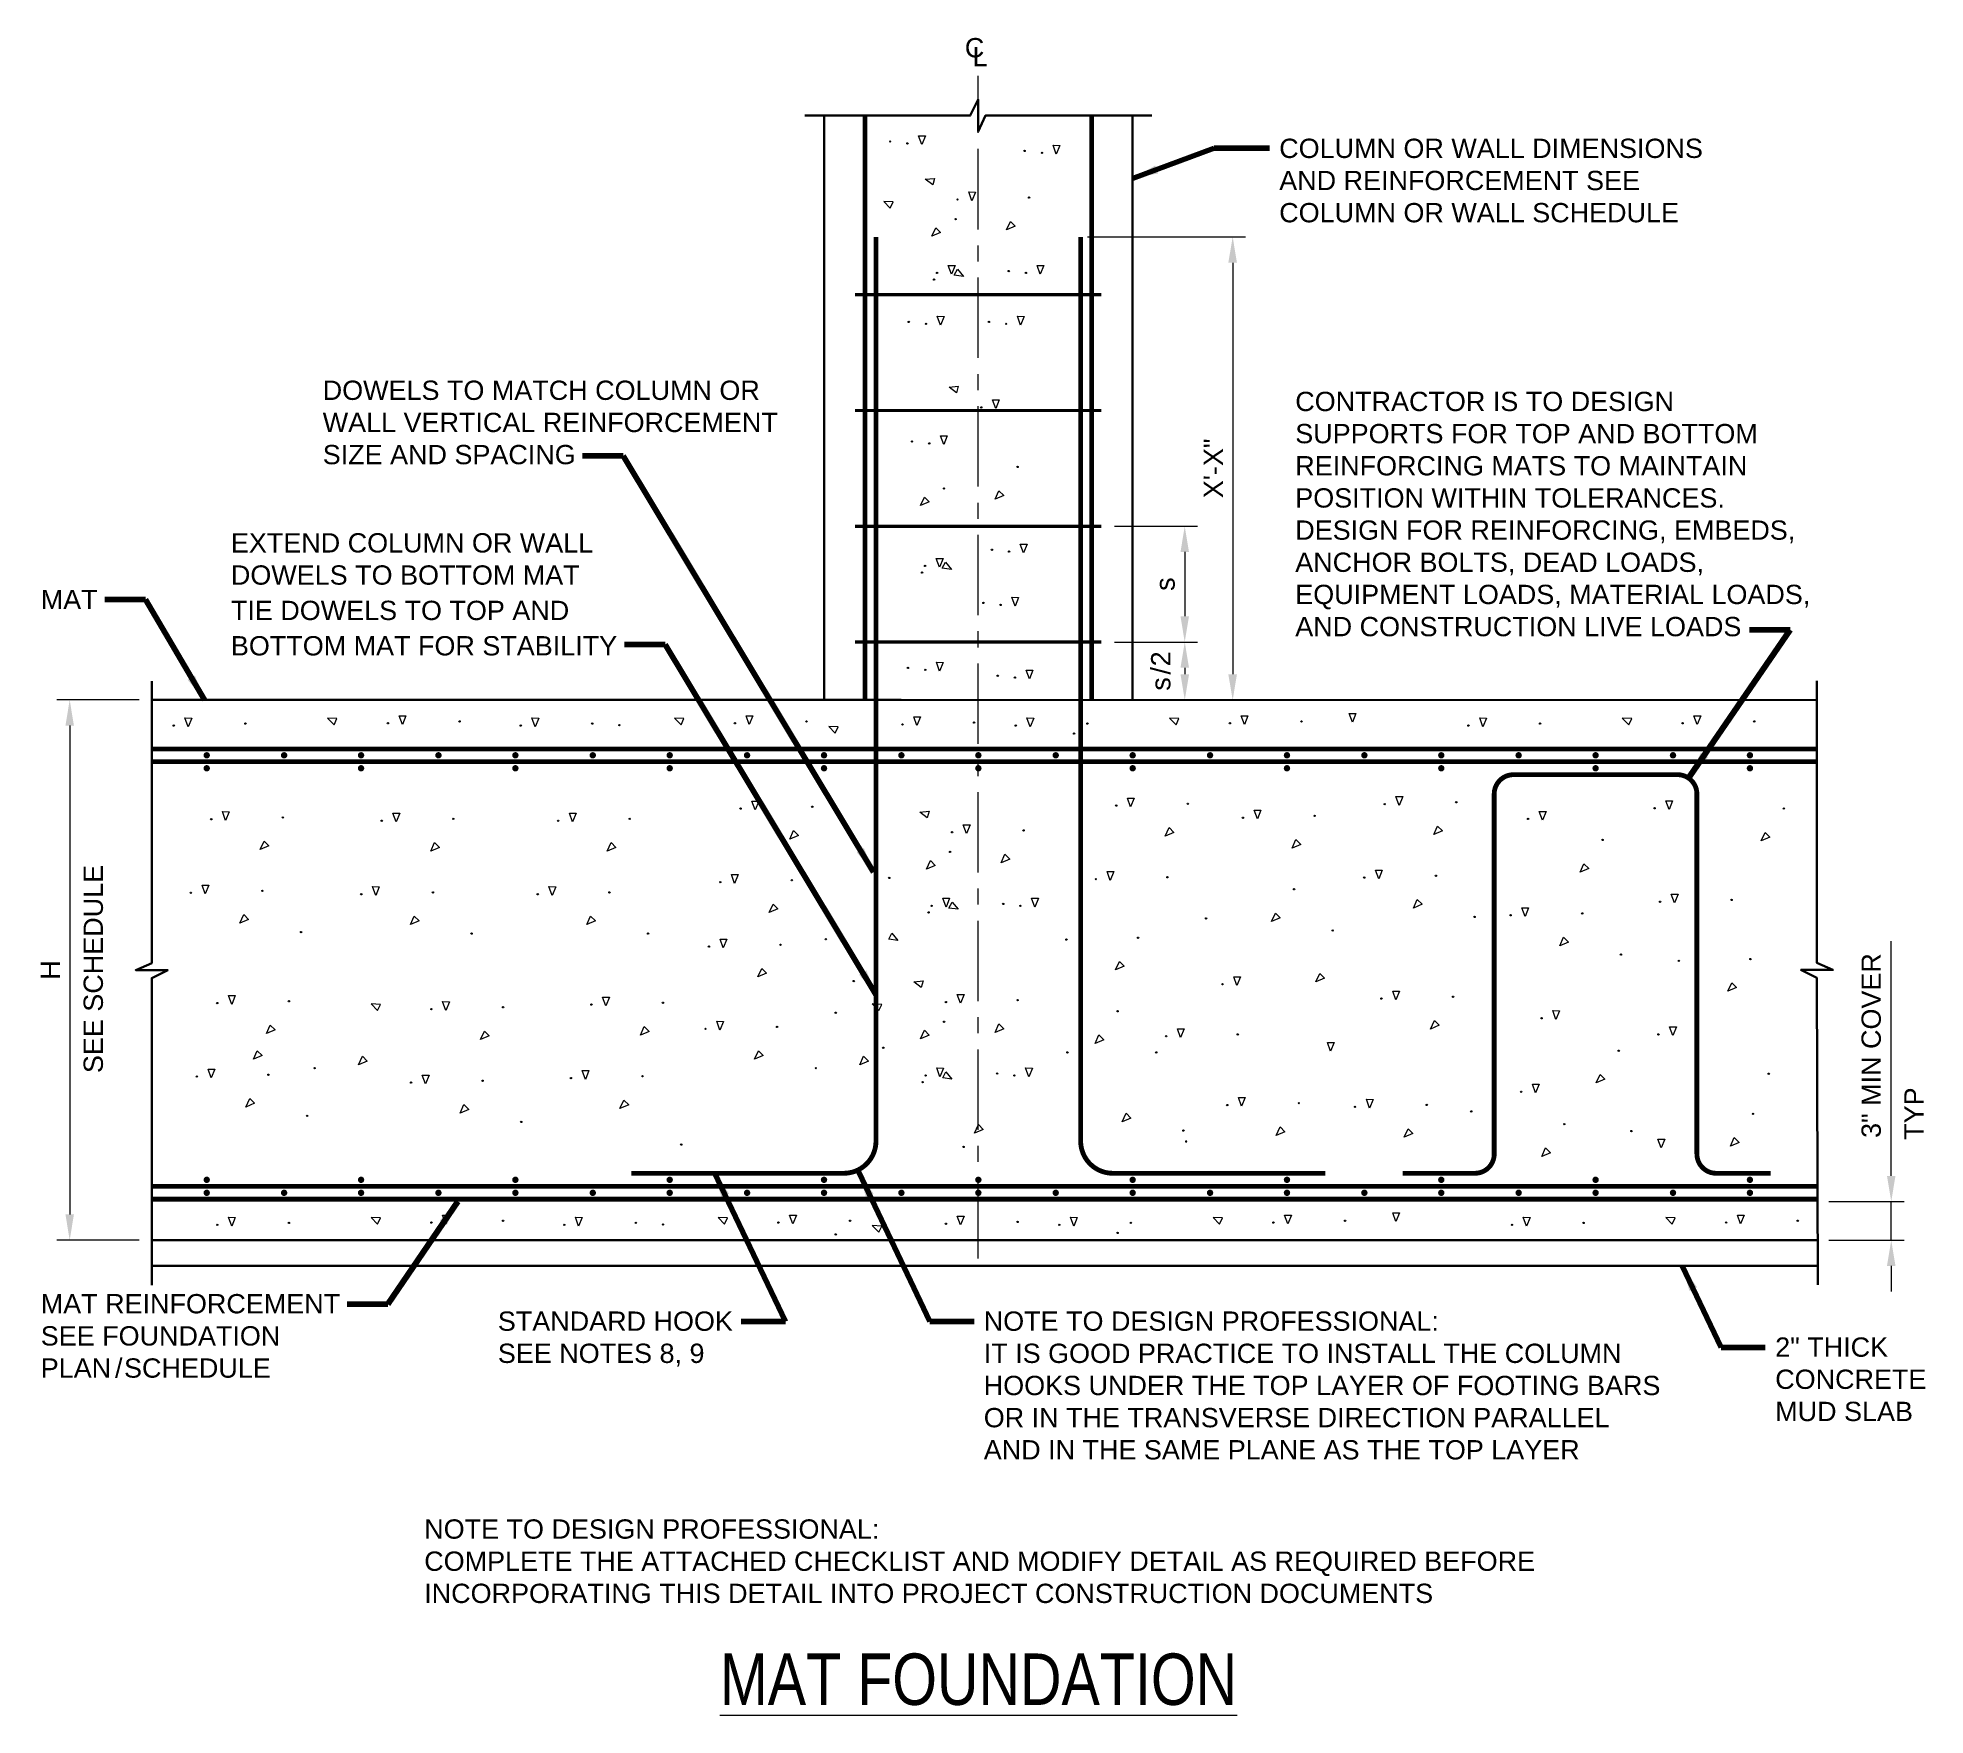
# Model space of a CAD drawing. Header units: inches. Extents: x -1330 to -1184, y 1609 to 1739.
import ezdxf

# ---------------------------------------------------------------- set-up
doc = ezdxf.new("R2010")
doc.units = ezdxf.units.IN
doc.header["$LTSCALE"] = 5
doc.header["$MEASUREMENT"] = 0
doc.linetypes.add('CENTER', pattern=[2, 1.25, -0.25, 0.25, -0.25])
for name, color, linetype, lineweight in [('S-ANNO-DIMS', 1, 'Continuous', 20), ('S-ANNO-TEXT', 7, 'Continuous', 20), ('S-DELT-PATT', 7, 'Continuous', 15), ('S-DETL', 3, 'Continuous', 30), ('S-GRID', 9, 'CENTER', 20)]:
    doc.layers.add(name, color=color, linetype=linetype, lineweight=lineweight)
doc.styles.add('Romans', font='arial.ttf')
doc.dimstyles.get("Standard").update_dxf_attribs({"dimtxt": 0.18, "dimasz": 0.18, "dimexe": 0.18, "dimexo": 0.0625, "dimgap": 0.09, "dimtad": 0, "dimtih": 1, "dimtoh": 1, "dimdec": 4, "dimzin": 0, "dimdsep": 46, "dimtxsty": 'Standard', "dimcen": 0.09, "dimadec": 0, "dimazin": 0, "dimtfac": 1, "dimtdec": 4, "dimtofl": 0, "dimtmove": 0, "dimatfit": 3, "dimfxl": 1, "dimtolj": 1, "dimtzin": 0, "dimarcsym": 0})

msp = doc.modelspace()

# ---------------------------------------------------------------- texts
at = {"layer": 'S-ANNO-DIMS', "rotation": 90, "style": 'Romans'}
for s, insert, char_height, attachment_point in [('\\A1;{\\T1.2;s\\T1.1;/}2', (-1243.097262, 1689.6943914), 1.499999989, 5), ('SEE SCHEDULE', (-1326.8664142, 1658.4371991), 1.499999989, 1), ('\\A1;TYP', (-1184.5301533, 1655.2888583), 1.49999999, 5)]:
    msp.add_mtext(s, dxfattribs=dict(at, insert=insert, char_height=char_height, attachment_point=attachment_point))
at = {"layer": 'S-ANNO-TEXT', "style": 'Romans', "width": 0.8}
msp.add_text('%%UMAT FOUNDATION', height=4, dxfattribs=at).set_placement((-1277.3901768, 1609.3162659))
at = {"layer": 'S-ANNO-TEXT', "attachment_point": 1, "style": 'Romans'}
for s, insert, char_height in [('C', (-1258.3414173, 1738.9033407), 1.5), ('L', (-1257.740255, 1738.2114024), 1.5), ('COLUMN OR WALL DIMENSIONS \\PAND REINFORCEMENT SEE \\PCOLUMN OR WALL SCHEDULE', (-1233.8927415, 1731.0803069), 1.499999989), ('DOWELS TO MATCH COLUMN OR \\PWALL VERTICAL REINFORCEMENT\\PSIZE AND SPACING', (-1308.2742501, 1712.2716877), 1.499999989), ('EXTEND COLUMN OR WALL \\P\\pxsm1.1;DOWELS TO BOTTOM MAT\\P\\ps*;TIE DOWELS TO TOP AND \\PBOTTOM MAT FOR STABILITY', (-1315.4130753, 1700.4086545), 1.499999989), ('MAT', (-1330.1997475, 1696.0053778), 1.49999999), ('MAT REINFORCEMENT \\PSEE FOUNDATION\\PPLA{\\T1.2;N/}SCHEDULE', (-1330.1997475, 1641.2592035), 1.499999989), ('\\pxql;STANDARD HOOK\\PSEE NOTES 8, 9', (-1294.655239, 1639.9038852), 1.499999989), ('\\pxql;2" THICK \\PCONCRETE \\PMUD SLAB', (-1195.321763, 1637.8863968), 1.499999989), ('NOTE TO DESIGN PROFESSIONAL: \\PCOMPLETE THE ATTACHED CHECKLIST AND MODIFY DETAIL AS REQUIRED BEFORE \\PINCORPORATING THIS DETAIL INTO PROJECT CONSTRUCTION DOCUMENTS', (-1300.3801154, 1623.742596), 1.499999989)]:
    msp.add_mtext(s, dxfattribs=dict(at, insert=insert, char_height=char_height))
at = {"layer": 'S-ANNO-TEXT', "char_height": 1.4999999894, "attachment_point": 1, "style": 'Romans'}
for s, insert, width in [('CONTRACTOR IS TO DESIGN SUPPORTS FOR TOP AND BOTTOM REINFORCING MATS TO MAINTAIN POSITION WITHIN TOLERANCES. DESIGN FOR REINFORCING, EMBEDS, ANCHOR BOLTS, DEAD LOADS, EQUIPMENT LOADS, MATERIAL LOADS, AND CONSTRUCTION LIVE LOADS', (-1232.6451402, 1711.4030676), 40.732514052), ('NOTE TO DESIGN PROFESSIONAL: \\PIT IS GOOD PRACTICE TO INSTALL THE COLUMN HOOKS UNDER THE TOP LAYER OF FOOTING BARS OR IN THE TRANSVERSE DIRECTION PARALLEL AND IN THE SAME PLANE AS THE TOP LAYER', (-1256.8695035, 1639.9038852), 52.905444001)]:
    msp.add_mtext(s, dxfattribs=dict(at, insert=insert, width=width))

# ---------------------------------------------------------------- blocks, each defined once
blk = doc.blocks.new('*D0')
at = {"layer": 'Defpoints', "color": 0, "transparency": 16777216}
for p in [(-1192.16, 1648.45), (-1192.16, 1645.45), (-1186.3, 1645.45)]:
    blk.add_point(p, dxfattribs=at)
at = {"layer": 'S-ANNO-DIMS', "transparency": 16777216}
for p, q in [((-1186.3, 1650.45), (-1186.3, 1668.7)), ((-1191.16, 1648.45), (-1185.3, 1648.45)), ((-1186.3, 1645.45), (-1186.3, 1648.45)), ((-1191.16, 1645.45), (-1185.3, 1645.45)), ((-1186.3, 1643.45), (-1186.3, 1641.45))]:
    blk.add_line(p, q, dxfattribs=at)
for points in [[(-1186.63, 1650.45), (-1185.97, 1650.45), (-1186.3, 1648.45)], [(-1186.63, 1643.45), (-1185.97, 1643.45), (-1186.3, 1645.45)]]:
    blk.add_solid(points, dxfattribs=at)
at = {"layer": 'S-ANNO-DIMS', "transparency": 16777216, "insert": (-1187.85, 1660.58), "char_height": 1.5, "attachment_point": 5, "rotation": 90, "style": 'Romans'}
blk.add_mtext('\\A1;3" MIN COVER', dxfattribs=at)
blk = doc.blocks.new('*D1')
at = {"layer": 'Defpoints', "color": 0, "transparency": 16777216}
for p in [(-1249.79, 1723.44), (-1245.29, 1687.44), (-1237.51, 1687.44)]:
    blk.add_point(p, dxfattribs=at)
at = {"layer": 'S-ANNO-DIMS', "transparency": 16777216}
for p, q in [((-1248.79, 1723.44), (-1236.51, 1723.44)), ((-1237.51, 1721.44), (-1237.51, 1689.44)), ((-1244.29, 1687.44), (-1236.51, 1687.44))]:
    blk.add_line(p, q, dxfattribs=at)
for points in [[(-1237.85, 1721.44), (-1237.18, 1721.44), (-1237.51, 1723.44)], [(-1237.85, 1689.44), (-1237.18, 1689.44), (-1237.51, 1687.44)]]:
    blk.add_solid(points, dxfattribs=at)
at = {"layer": 'S-ANNO-DIMS', "transparency": 16777216, "insert": (-1239.01, 1705.45), "char_height": 1.5, "attachment_point": 5, "rotation": 90, "style": 'Romans'}
blk.add_mtext('\\A1;X\'-X"', dxfattribs=at)
blk = doc.blocks.new('*D2')
at = {"layer": 'Defpoints', "color": 0, "transparency": 16777216}
for p in [(-1247.71, 1700.95), (-1247.71, 1691.95), (-1241.24, 1691.95)]:
    blk.add_point(p, dxfattribs=at)
at = {"layer": 'S-ANNO-DIMS', "transparency": 16777216}
for p, q in [((-1246.71, 1700.95), (-1240.24, 1700.95)), ((-1241.24, 1698.95), (-1241.24, 1693.95)), ((-1246.71, 1691.95), (-1240.24, 1691.95))]:
    blk.add_line(p, q, dxfattribs=at)
for points in [[(-1241.57, 1698.95), (-1240.91, 1698.95), (-1241.24, 1700.95)], [(-1241.57, 1693.95), (-1240.91, 1693.95), (-1241.24, 1691.95)]]:
    blk.add_solid(points, dxfattribs=at)
at = {"layer": 'S-ANNO-DIMS', "transparency": 16777216, "insert": (-1242.76, 1696.45), "char_height": 1.5, "attachment_point": 5, "rotation": 90, "style": 'Romans'}
blk.add_mtext('\\A1;s', dxfattribs=at)
blk = doc.blocks.new('*D3')
at = {"layer": 'Defpoints', "color": 0, "transparency": 16777216}
for p in [(-1321.55, 1687.45), (-1327.95, 1645.45), (-1321.55, 1645.45)]:
    blk.add_point(p, dxfattribs=at)
at = {"layer": 'S-ANNO-DIMS', "transparency": 16777216}
for p, q in [((-1322.55, 1687.45), (-1328.95, 1687.45)), ((-1327.95, 1685.45), (-1327.95, 1647.45)), ((-1322.55, 1645.45), (-1328.95, 1645.45))]:
    blk.add_line(p, q, dxfattribs=at)
for points in [[(-1328.28, 1685.45), (-1327.62, 1685.45), (-1327.95, 1687.45)], [(-1328.28, 1647.45), (-1327.62, 1647.45), (-1327.95, 1645.45)]]:
    blk.add_solid(points, dxfattribs=at)
at = {"layer": 'S-ANNO-DIMS', "transparency": 16777216, "insert": (-1329.45, 1666.45), "char_height": 1.5, "attachment_point": 5, "rotation": 90, "style": 'Romans'}
blk.add_mtext('\\A1;H', dxfattribs=at)

# ---------------------------------------------------------------- dimensions: what is measured, and where the dimension line sits
at = {"layer": 'S-ANNO-DIMS'}
for base, p1, p2, text, picture, middle in [((-1237.5127317, 1687.4404709), (-1249.7924369, 1723.4404709), (-1245.290706, 1687.4404709), 'X\'-X"', '*D1', (-1237.5127317, 1705.4459121)), ((-1241.2383489, 1691.9483119), (-1247.713137, 1700.9483119), (-1247.713137, 1691.9483119), 's', '*D2', (-1241.2383489, 1696.4483119)), ((-1327.9497476, 1645.4513532), (-1321.5543507, 1687.4513532), (-1321.5543507, 1645.4513532), 'H', '*D3', (-1327.9497476, 1666.4513532)), ((-1186.2987441, 1645.4513532), (-1192.1567743, 1648.4513532), (-1192.1567743, 1645.4513532), '3" MIN COVER', '*D0', (-1186.2987441, 1660.5773764))]:
    dim = msp.add_linear_dim(base=base, p1=p1, p2=p2, angle=270, text=text, dimstyle='Standard', override={"dimscale": 16, "dimtxt": 0.09375, "dimasz": 0.125, "dimexe": 0.0625, "dimgap": 0.0625, "dimtih": 0, "dimtoh": 0, "dimdec": 5, "dimlfac": 1, "dimrnd": 0.03125, "dimzin": 7, "dimlunit": 4, "dimtxsty": 'Romans', "dimcen": 0.125, "dimclrd": 256, "dimclre": 256, "dimclrt": 256, "dimadec": 4, "dimtdec": 5, "dimtofl": 1, "dimtvp": 1, "dimfrac": 2, "dimtzin": 3, "dimlwd": 65535, "dimlwe": 65535}, dxfattribs=at)
    dim.commit()
    dim.dimension.update_dxf_attribs({"geometry": picture, "text_midpoint": middle, "dimtype": 128})

# ---------------------------------------------------------------- hatches: boundary and pattern name
at = {"layer": 'S-DETL', "linetype": 'Continuous'}
h = msp.add_hatch(color=256, dxfattribs=at)
h.dxf.hatch_style = 1
h.paths.add_polyline_path([(-1317.2924705, 1683.3954709), (-1317.2924705, 1682.8954709, 0.4142135624), (-1317.0424705, 1683.1454709, 0.4142135624)])
h.paths.add_polyline_path([(-1317.2924705, 1683.3954709, 0.4142135624), (-1317.5424705, 1683.1454709, 0.4142135624), (-1317.2924705, 1682.8954709)])
h = msp.add_hatch(color=256, dxfattribs=at)
h.dxf.hatch_style = 1
h.paths.add_polyline_path([(-1317.2924705, 1682.3859555), (-1317.2924705, 1681.8859555, 0.4142135624), (-1317.0424705, 1682.1359555, 0.4142135624)])
h.paths.add_polyline_path([(-1317.2924705, 1682.3859555, 0.4142135624), (-1317.5424705, 1682.1359555, 0.4142135624), (-1317.2924705, 1681.8859555)])
h = msp.add_hatch(color=256, dxfattribs=at)
h.dxf.hatch_style = 1
h.paths.add_polyline_path([(-1311.2742509, 1683.3954709), (-1311.2742509, 1682.8954709, 0.4142135624), (-1311.0242509, 1683.1454709, 0.4142135624)])
h.paths.add_polyline_path([(-1311.2742509, 1683.3954709, 0.4142135624), (-1311.5242509, 1683.1454709, 0.4142135624), (-1311.2742509, 1682.8954709)])
h = msp.add_hatch(color=256, dxfattribs=at)
h.dxf.hatch_style = 1
h.paths.add_polyline_path([(-1305.290706, 1683.3954709), (-1305.290706, 1682.8954709, 0.4142135624), (-1305.040706, 1683.1454709, 0.4142135624)])
h.paths.add_polyline_path([(-1305.290706, 1683.3954709, 0.4142135624), (-1305.540706, 1683.1454709, 0.4142135624), (-1305.290706, 1682.8954709)])
h = msp.add_hatch(color=256, dxfattribs=at)
h.dxf.hatch_style = 1
h.paths.add_polyline_path([(-1305.290706, 1682.3859555), (-1305.290706, 1681.8859555, 0.4142135624), (-1305.040706, 1682.1359555, 0.4142135624)])
h.paths.add_polyline_path([(-1305.290706, 1682.3859555, 0.4142135624), (-1305.540706, 1682.1359555, 0.4142135624), (-1305.290706, 1681.8859555)])
h = msp.add_hatch(color=256, dxfattribs=at)
h.dxf.hatch_style = 1
h.paths.add_polyline_path([(-1299.2724863, 1683.3954709), (-1299.2724863, 1682.8954709, 0.4142135624), (-1299.0224863, 1683.1454709, 0.4142135624)])
h.paths.add_polyline_path([(-1299.2724863, 1683.3954709, 0.4142135624), (-1299.5224863, 1683.1454709, 0.4142135624), (-1299.2724863, 1682.8954709)])
h = msp.add_hatch(color=256, dxfattribs=at)
h.dxf.hatch_style = 1
h.paths.add_polyline_path([(-1293.290706, 1683.3954709), (-1293.290706, 1682.8954709, 0.4142135624), (-1293.040706, 1683.1454709, 0.4142135624)])
h.paths.add_polyline_path([(-1293.290706, 1683.3954709, 0.4142135624), (-1293.540706, 1683.1454709, 0.4142135624), (-1293.290706, 1682.8954709)])
h = msp.add_hatch(color=256, dxfattribs=at)
h.dxf.hatch_style = 1
h.paths.add_polyline_path([(-1293.290706, 1682.3859555), (-1293.290706, 1681.8859555, 0.4142135624), (-1293.040706, 1682.1359555, 0.4142135624)])
h.paths.add_polyline_path([(-1293.290706, 1682.3859555, 0.4142135624), (-1293.540706, 1682.1359555, 0.4142135624), (-1293.290706, 1681.8859555)])
h = msp.add_hatch(color=256, dxfattribs=at)
h.dxf.hatch_style = 1
h.paths.add_polyline_path([(-1287.2724863, 1683.3954709), (-1287.2724863, 1682.8954709, 0.4142135624), (-1287.0224863, 1683.1454709, 0.4142135624)])
h.paths.add_polyline_path([(-1287.2724863, 1683.3954709, 0.4142135624), (-1287.5224863, 1683.1454709, 0.4142135624), (-1287.2724863, 1682.8954709)])
h = msp.add_hatch(color=256, dxfattribs=at)
h.dxf.hatch_style = 1
h.paths.add_polyline_path([(-1281.290706, 1683.3954709), (-1281.290706, 1682.8954709, 0.4142135624), (-1281.040706, 1683.1454709, 0.4142135624)])
h.paths.add_polyline_path([(-1281.290706, 1683.3954709, 0.4142135624), (-1281.540706, 1683.1454709, 0.4142135624), (-1281.290706, 1682.8954709)])
h = msp.add_hatch(color=256, dxfattribs=at)
h.dxf.hatch_style = 1
h.paths.add_polyline_path([(-1281.290706, 1682.3859555), (-1281.290706, 1681.8859555, 0.4142135624), (-1281.040706, 1682.1359555, 0.4142135624)])
h.paths.add_polyline_path([(-1281.290706, 1682.3859555, 0.4142135624), (-1281.540706, 1682.1359555, 0.4142135624), (-1281.290706, 1681.8859555)])
h = msp.add_hatch(color=256, dxfattribs=at)
h.dxf.hatch_style = 1
h.paths.add_polyline_path([(-1275.2724863, 1683.3954709), (-1275.2724863, 1682.8954709, 0.4142135624), (-1275.0224863, 1683.1454709, 0.4142135624)])
h.paths.add_polyline_path([(-1275.2724863, 1683.3954709, 0.4142135624), (-1275.5224863, 1683.1454709, 0.4142135624), (-1275.2724863, 1682.8954709)])
h = msp.add_hatch(color=256, dxfattribs=at)
h.dxf.hatch_style = 1
h.paths.add_polyline_path([(-1269.290706, 1683.3954709), (-1269.290706, 1682.8954709, 0.4142135624), (-1269.040706, 1683.1454709, 0.4142135624)])
h.paths.add_polyline_path([(-1269.290706, 1683.3954709, 0.4142135624), (-1269.540706, 1683.1454709, 0.4142135624), (-1269.290706, 1682.8954709)])
h = msp.add_hatch(color=256, dxfattribs=at)
h.dxf.hatch_style = 1
h.paths.add_polyline_path([(-1269.290706, 1682.3859555), (-1269.290706, 1681.8859555, 0.4142135624), (-1269.040706, 1682.1359555, 0.4142135624)])
h.paths.add_polyline_path([(-1269.290706, 1682.3859555, 0.4142135624), (-1269.540706, 1682.1359555, 0.4142135624), (-1269.290706, 1681.8859555)])
h = msp.add_hatch(color=256, dxfattribs=at)
h.dxf.hatch_style = 1
h.paths.add_polyline_path([(-1263.2724863, 1683.3954709), (-1263.2724863, 1682.8954709, 0.4142135624), (-1263.0224863, 1683.1454709, 0.4142135624)])
h.paths.add_polyline_path([(-1263.2724863, 1683.3954709, 0.4142135624), (-1263.5224863, 1683.1454709, 0.4142135624), (-1263.2724863, 1682.8954709)])
h = msp.add_hatch(color=256, dxfattribs=at)
h.dxf.hatch_style = 1
h.paths.add_polyline_path([(-1257.2889414, 1683.3954709), (-1257.2889414, 1682.8954709, 0.4142135624), (-1257.0389414, 1683.1454709, 0.4142135624)])
h.paths.add_polyline_path([(-1257.2889414, 1683.3954709, 0.4142135624), (-1257.5389414, 1683.1454709, 0.4142135624), (-1257.2889414, 1682.8954709)])
h = msp.add_hatch(color=256, dxfattribs=at)
h.dxf.hatch_style = 1
h.paths.add_polyline_path([(-1257.2889414, 1682.3859555), (-1257.2889414, 1681.8859555, 0.4142135624), (-1257.0389414, 1682.1359555, 0.4142135624)])
h.paths.add_polyline_path([(-1257.2889414, 1682.3859555, 0.4142135624), (-1257.5389414, 1682.1359555, 0.4142135624), (-1257.2889414, 1681.8859555)])
h = msp.add_hatch(color=256, dxfattribs=at)
h.dxf.hatch_style = 1
h.paths.add_polyline_path([(-1251.2707218, 1683.3954709), (-1251.2707218, 1682.8954709, 0.4142135624), (-1251.0207218, 1683.1454709, 0.4142135624)])
h.paths.add_polyline_path([(-1251.2707218, 1683.3954709, 0.4142135624), (-1251.5207218, 1683.1454709, 0.4142135624), (-1251.2707218, 1682.8954709)])
h = msp.add_hatch(color=256, dxfattribs=at)
h.dxf.hatch_style = 1
h.paths.add_polyline_path([(-1245.2889414, 1683.3954709), (-1245.2889414, 1682.8954709, 0.4142135624), (-1245.0389414, 1683.1454709, 0.4142135624)])
h.paths.add_polyline_path([(-1245.2889414, 1683.3954709, 0.4142135624), (-1245.5389414, 1683.1454709, 0.4142135624), (-1245.2889414, 1682.8954709)])
h = msp.add_hatch(color=256, dxfattribs=at)
h.dxf.hatch_style = 1
h.paths.add_polyline_path([(-1245.2889414, 1682.3859555), (-1245.2889414, 1681.8859555, 0.4142135624), (-1245.0389414, 1682.1359555, 0.4142135624)])
h.paths.add_polyline_path([(-1245.2889414, 1682.3859555, 0.4142135624), (-1245.5389414, 1682.1359555, 0.4142135624), (-1245.2889414, 1681.8859555)])
h = msp.add_hatch(color=256, dxfattribs=at)
h.dxf.hatch_style = 1
h.paths.add_polyline_path([(-1239.2707218, 1683.3954709), (-1239.2707218, 1682.8954709, 0.4142135624), (-1239.0207218, 1683.1454709, 0.4142135624)])
h.paths.add_polyline_path([(-1239.2707218, 1683.3954709, 0.4142135624), (-1239.5207218, 1683.1454709, 0.4142135624), (-1239.2707218, 1682.8954709)])
h = msp.add_hatch(color=256, dxfattribs=at)
h.dxf.hatch_style = 1
h.paths.add_polyline_path([(-1233.2889414, 1683.3954709), (-1233.2889414, 1682.8954709, 0.4142135624), (-1233.0389414, 1683.1454709, 0.4142135624)])
h.paths.add_polyline_path([(-1233.2889414, 1683.3954709, 0.4142135624), (-1233.5389414, 1683.1454709, 0.4142135624), (-1233.2889414, 1682.8954709)])
h = msp.add_hatch(color=256, dxfattribs=at)
h.dxf.hatch_style = 1
h.paths.add_polyline_path([(-1233.2889414, 1682.3859555), (-1233.2889414, 1681.8859555, 0.4142135624), (-1233.0389414, 1682.1359555, 0.4142135624)])
h.paths.add_polyline_path([(-1233.2889414, 1682.3859555, 0.4142135624), (-1233.5389414, 1682.1359555, 0.4142135624), (-1233.2889414, 1681.8859555)])
h = msp.add_hatch(color=256, dxfattribs=at)
h.dxf.hatch_style = 1
h.paths.add_polyline_path([(-1227.2707218, 1683.3954709), (-1227.2707218, 1682.8954709, 0.4142135624), (-1227.0207218, 1683.1454709, 0.4142135624)])
h.paths.add_polyline_path([(-1227.2707218, 1683.3954709, 0.4142135624), (-1227.5207218, 1683.1454709, 0.4142135624), (-1227.2707218, 1682.8954709)])
h = msp.add_hatch(color=256, dxfattribs=at)
h.dxf.hatch_style = 1
h.paths.add_polyline_path([(-1221.290706, 1683.3954709), (-1221.290706, 1682.8954709, 0.4142135624), (-1221.040706, 1683.1454709, 0.4142135624)])
h.paths.add_polyline_path([(-1221.290706, 1683.3954709, 0.4142135624), (-1221.540706, 1683.1454709, 0.4142135624), (-1221.290706, 1682.8954709)])
h = msp.add_hatch(color=256, dxfattribs=at)
h.dxf.hatch_style = 1
h.paths.add_polyline_path([(-1221.290706, 1682.3859555), (-1221.290706, 1681.8859555, 0.4142135624), (-1221.040706, 1682.1359555, 0.4142135624)])
h.paths.add_polyline_path([(-1221.290706, 1682.3859555, 0.4142135624), (-1221.540706, 1682.1359555, 0.4142135624), (-1221.290706, 1681.8859555)])
h = msp.add_hatch(color=256, dxfattribs=at)
h.dxf.hatch_style = 1
h.paths.add_polyline_path([(-1215.2724863, 1683.3954709), (-1215.2724863, 1682.8954709, 0.4142135624), (-1215.0224863, 1683.1454709, 0.4142135624)])
h.paths.add_polyline_path([(-1215.2724863, 1683.3954709, 0.4142135624), (-1215.5224863, 1683.1454709, 0.4142135624), (-1215.2724863, 1682.8954709)])
h = msp.add_hatch(color=256, dxfattribs=at)
h.dxf.hatch_style = 1
h.paths.add_polyline_path([(-1209.2889414, 1683.3954709), (-1209.2889414, 1682.8954709, 0.4142135624), (-1209.0389414, 1683.1454709, 0.4142135624)])
h.paths.add_polyline_path([(-1209.2889414, 1683.3954709, 0.4142135624), (-1209.5389414, 1683.1454709, 0.4142135624), (-1209.2889414, 1682.8954709)])
h = msp.add_hatch(color=256, dxfattribs=at)
h.dxf.hatch_style = 1
h.paths.add_polyline_path([(-1209.2889414, 1682.3859555), (-1209.2889414, 1681.8859555, 0.4142135624), (-1209.0389414, 1682.1359555, 0.4142135624)])
h.paths.add_polyline_path([(-1209.2889414, 1682.3859555, 0.4142135624), (-1209.5389414, 1682.1359555, 0.4142135624), (-1209.2889414, 1681.8859555)])
h = msp.add_hatch(color=256, dxfattribs=at)
h.dxf.hatch_style = 1
h.paths.add_polyline_path([(-1203.2707218, 1683.3954709), (-1203.2707218, 1682.8954709, 0.4142135624), (-1203.0207218, 1683.1454709, 0.4142135624)])
h.paths.add_polyline_path([(-1203.2707218, 1683.3954709, 0.4142135624), (-1203.5207218, 1683.1454709, 0.4142135624), (-1203.2707218, 1682.8954709)])
h = msp.add_hatch(color=256, dxfattribs=at)
h.dxf.hatch_style = 1
h.paths.add_polyline_path([(-1197.2889414, 1683.3954709), (-1197.2889414, 1682.8954709, 0.4142135624), (-1197.0389414, 1683.1454709, 0.4142135624)])
h.paths.add_polyline_path([(-1197.2889414, 1683.3954709, 0.4142135624), (-1197.5389414, 1683.1454709, 0.4142135624), (-1197.2889414, 1682.8954709)])
h = msp.add_hatch(color=256, dxfattribs=at)
h.dxf.hatch_style = 1
h.paths.add_polyline_path([(-1197.2889414, 1682.3859555), (-1197.2889414, 1681.8859555, 0.4142135624), (-1197.0389414, 1682.1359555, 0.4142135624)])
h.paths.add_polyline_path([(-1197.2889414, 1682.3859555, 0.4142135624), (-1197.5389414, 1682.1359555, 0.4142135624), (-1197.2889414, 1681.8859555)])
h = msp.add_hatch(color=256, dxfattribs=at)
h.dxf.hatch_style = 1
h.paths.add_polyline_path([(-1317.2924705, 1649.8900575), (-1317.2924705, 1650.3900575, -0.4142135624), (-1317.0424705, 1650.1400575, -0.4142135624)])
h.paths.add_polyline_path([(-1317.2924705, 1649.8900575, -0.4142135624), (-1317.5424705, 1650.1400575, -0.4142135624), (-1317.2924705, 1650.3900575)])
h = msp.add_hatch(color=256, dxfattribs=at)
h.dxf.hatch_style = 1
h.paths.add_polyline_path([(-1305.290706, 1649.8900575), (-1305.290706, 1650.3900575, -0.4142135624), (-1305.040706, 1650.1400575, -0.4142135624)])
h.paths.add_polyline_path([(-1305.290706, 1649.8900575, -0.4142135624), (-1305.540706, 1650.1400575, -0.4142135624), (-1305.290706, 1650.3900575)])
h = msp.add_hatch(color=256, dxfattribs=at)
h.dxf.hatch_style = 1
h.paths.add_polyline_path([(-1293.290706, 1649.8900575), (-1293.290706, 1650.3900575, -0.4142135624), (-1293.040706, 1650.1400575, -0.4142135624)])
h.paths.add_polyline_path([(-1293.290706, 1649.8900575, -0.4142135624), (-1293.540706, 1650.1400575, -0.4142135624), (-1293.290706, 1650.3900575)])
h = msp.add_hatch(color=256, dxfattribs=at)
h.dxf.hatch_style = 1
h.paths.add_polyline_path([(-1281.290706, 1649.8900575), (-1281.290706, 1650.3900575, -0.4142135624), (-1281.040706, 1650.1400575, -0.4142135624)])
h.paths.add_polyline_path([(-1281.290706, 1649.8900575, -0.4142135624), (-1281.540706, 1650.1400575, -0.4142135624), (-1281.290706, 1650.3900575)])
h = msp.add_hatch(color=256, dxfattribs=at)
h.dxf.hatch_style = 1
h.paths.add_polyline_path([(-1269.290706, 1649.8900575), (-1269.290706, 1650.3900575, -0.4142135624), (-1269.040706, 1650.1400575, -0.4142135624)])
h.paths.add_polyline_path([(-1269.290706, 1649.8900575, -0.4142135624), (-1269.540706, 1650.1400575, -0.4142135624), (-1269.290706, 1650.3900575)])
h = msp.add_hatch(color=256, dxfattribs=at)
h.dxf.hatch_style = 1
h.paths.add_polyline_path([(-1257.2889414, 1649.8900575), (-1257.2889414, 1650.3900575, -0.4142135624), (-1257.0389414, 1650.1400575, -0.4142135624)])
h.paths.add_polyline_path([(-1257.2889414, 1649.8900575, -0.4142135624), (-1257.5389414, 1650.1400575, -0.4142135624), (-1257.2889414, 1650.3900575)])
h = msp.add_hatch(color=256, dxfattribs=at)
h.dxf.hatch_style = 1
h.paths.add_polyline_path([(-1245.2889414, 1649.8900575), (-1245.2889414, 1650.3900575, -0.4142135624), (-1245.0389414, 1650.1400575, -0.4142135624)])
h.paths.add_polyline_path([(-1245.2889414, 1649.8900575, -0.4142135624), (-1245.5389414, 1650.1400575, -0.4142135624), (-1245.2889414, 1650.3900575)])
h = msp.add_hatch(color=256, dxfattribs=at)
h.dxf.hatch_style = 1
h.paths.add_polyline_path([(-1233.2889414, 1649.8900575), (-1233.2889414, 1650.3900575, -0.4142135624), (-1233.0389414, 1650.1400575, -0.4142135624)])
h.paths.add_polyline_path([(-1233.2889414, 1649.8900575, -0.4142135624), (-1233.5389414, 1650.1400575, -0.4142135624), (-1233.2889414, 1650.3900575)])
h = msp.add_hatch(color=256, dxfattribs=at)
h.dxf.hatch_style = 1
h.paths.add_polyline_path([(-1221.290706, 1649.8900575), (-1221.290706, 1650.3900575, -0.4142135624), (-1221.040706, 1650.1400575, -0.4142135624)])
h.paths.add_polyline_path([(-1221.290706, 1649.8900575, -0.4142135624), (-1221.540706, 1650.1400575, -0.4142135624), (-1221.290706, 1650.3900575)])
h = msp.add_hatch(color=256, dxfattribs=at)
h.dxf.hatch_style = 1
h.paths.add_polyline_path([(-1209.2889414, 1649.8900575), (-1209.2889414, 1650.3900575, -0.4142135624), (-1209.0389414, 1650.1400575, -0.4142135624)])
h.paths.add_polyline_path([(-1209.2889414, 1649.8900575, -0.4142135624), (-1209.5389414, 1650.1400575, -0.4142135624), (-1209.2889414, 1650.3900575)])
h = msp.add_hatch(color=256, dxfattribs=at)
h.dxf.hatch_style = 1
h.paths.add_polyline_path([(-1197.2889414, 1649.8900575), (-1197.2889414, 1650.3900575, -0.4142135624), (-1197.0389414, 1650.1400575, -0.4142135624)])
h.paths.add_polyline_path([(-1197.2889414, 1649.8900575, -0.4142135624), (-1197.5389414, 1650.1400575, -0.4142135624), (-1197.2889414, 1650.3900575)])
h = msp.add_hatch(color=256, dxfattribs=at)
h.dxf.hatch_style = 1
h.paths.add_polyline_path([(-1317.2924705, 1648.8805421), (-1317.2924705, 1649.3805421, -0.4142135624), (-1317.0424705, 1649.1305421, -0.4142135624)])
h.paths.add_polyline_path([(-1317.2924705, 1648.8805421, -0.4142135624), (-1317.5424705, 1649.1305421, -0.4142135624), (-1317.2924705, 1649.3805421)])
h = msp.add_hatch(color=256, dxfattribs=at)
h.dxf.hatch_style = 1
h.paths.add_polyline_path([(-1311.2742509, 1648.8805421), (-1311.2742509, 1649.3805421, -0.4142135624), (-1311.0242509, 1649.1305421, -0.4142135624)])
h.paths.add_polyline_path([(-1311.2742509, 1648.8805421, -0.4142135624), (-1311.5242509, 1649.1305421, -0.4142135624), (-1311.2742509, 1649.3805421)])
h = msp.add_hatch(color=256, dxfattribs=at)
h.dxf.hatch_style = 1
h.paths.add_polyline_path([(-1305.290706, 1648.8805421), (-1305.290706, 1649.3805421, -0.4142135624), (-1305.040706, 1649.1305421, -0.4142135624)])
h.paths.add_polyline_path([(-1305.290706, 1648.8805421, -0.4142135624), (-1305.540706, 1649.1305421, -0.4142135624), (-1305.290706, 1649.3805421)])
h = msp.add_hatch(color=256, dxfattribs=at)
h.dxf.hatch_style = 1
h.paths.add_polyline_path([(-1299.2724863, 1648.8805421), (-1299.2724863, 1649.3805421, -0.4142135624), (-1299.0224863, 1649.1305421, -0.4142135624)])
h.paths.add_polyline_path([(-1299.2724863, 1648.8805421, -0.4142135624), (-1299.5224863, 1649.1305421, -0.4142135624), (-1299.2724863, 1649.3805421)])
h = msp.add_hatch(color=256, dxfattribs=at)
h.dxf.hatch_style = 1
h.paths.add_polyline_path([(-1293.290706, 1648.8805421), (-1293.290706, 1649.3805421, -0.4142135624), (-1293.040706, 1649.1305421, -0.4142135624)])
h.paths.add_polyline_path([(-1293.290706, 1648.8805421, -0.4142135624), (-1293.540706, 1649.1305421, -0.4142135624), (-1293.290706, 1649.3805421)])
h = msp.add_hatch(color=256, dxfattribs=at)
h.dxf.hatch_style = 1
h.paths.add_polyline_path([(-1287.2724863, 1648.8805421), (-1287.2724863, 1649.3805421, -0.4142135624), (-1287.0224863, 1649.1305421, -0.4142135624)])
h.paths.add_polyline_path([(-1287.2724863, 1648.8805421, -0.4142135624), (-1287.5224863, 1649.1305421, -0.4142135624), (-1287.2724863, 1649.3805421)])
h = msp.add_hatch(color=256, dxfattribs=at)
h.dxf.hatch_style = 1
h.paths.add_polyline_path([(-1281.290706, 1648.8805421), (-1281.290706, 1649.3805421, -0.4142135624), (-1281.040706, 1649.1305421, -0.4142135624)])
h.paths.add_polyline_path([(-1281.290706, 1648.8805421, -0.4142135624), (-1281.540706, 1649.1305421, -0.4142135624), (-1281.290706, 1649.3805421)])
h = msp.add_hatch(color=256, dxfattribs=at)
h.dxf.hatch_style = 1
h.paths.add_polyline_path([(-1275.2724863, 1648.8805421), (-1275.2724863, 1649.3805421, -0.4142135624), (-1275.0224863, 1649.1305421, -0.4142135624)])
h.paths.add_polyline_path([(-1275.2724863, 1648.8805421, -0.4142135624), (-1275.5224863, 1649.1305421, -0.4142135624), (-1275.2724863, 1649.3805421)])
h = msp.add_hatch(color=256, dxfattribs=at)
h.dxf.hatch_style = 1
h.paths.add_polyline_path([(-1269.290706, 1648.8805421), (-1269.290706, 1649.3805421, -0.4142135624), (-1269.040706, 1649.1305421, -0.4142135624)])
h.paths.add_polyline_path([(-1269.290706, 1648.8805421, -0.4142135624), (-1269.540706, 1649.1305421, -0.4142135624), (-1269.290706, 1649.3805421)])
h = msp.add_hatch(color=256, dxfattribs=at)
h.dxf.hatch_style = 1
h.paths.add_polyline_path([(-1263.2724863, 1648.8805421), (-1263.2724863, 1649.3805421, -0.4142135624), (-1263.0224863, 1649.1305421, -0.4142135624)])
h.paths.add_polyline_path([(-1263.2724863, 1648.8805421, -0.4142135624), (-1263.5224863, 1649.1305421, -0.4142135624), (-1263.2724863, 1649.3805421)])
h = msp.add_hatch(color=256, dxfattribs=at)
h.dxf.hatch_style = 1
h.paths.add_polyline_path([(-1257.2889414, 1648.8805421), (-1257.2889414, 1649.3805421, -0.4142135624), (-1257.0389414, 1649.1305421, -0.4142135624)])
h.paths.add_polyline_path([(-1257.2889414, 1648.8805421, -0.4142135624), (-1257.5389414, 1649.1305421, -0.4142135624), (-1257.2889414, 1649.3805421)])
h = msp.add_hatch(color=256, dxfattribs=at)
h.dxf.hatch_style = 1
h.paths.add_polyline_path([(-1251.2707218, 1648.8805421), (-1251.2707218, 1649.3805421, -0.4142135624), (-1251.0207218, 1649.1305421, -0.4142135624)])
h.paths.add_polyline_path([(-1251.2707218, 1648.8805421, -0.4142135624), (-1251.5207218, 1649.1305421, -0.4142135624), (-1251.2707218, 1649.3805421)])
h = msp.add_hatch(color=256, dxfattribs=at)
h.dxf.hatch_style = 1
h.paths.add_polyline_path([(-1245.2889414, 1648.8805421), (-1245.2889414, 1649.3805421, -0.4142135624), (-1245.0389414, 1649.1305421, -0.4142135624)])
h.paths.add_polyline_path([(-1245.2889414, 1648.8805421, -0.4142135624), (-1245.5389414, 1649.1305421, -0.4142135624), (-1245.2889414, 1649.3805421)])
h = msp.add_hatch(color=256, dxfattribs=at)
h.dxf.hatch_style = 1
h.paths.add_polyline_path([(-1239.2707218, 1648.8805421), (-1239.2707218, 1649.3805421, -0.4142135624), (-1239.0207218, 1649.1305421, -0.4142135624)])
h.paths.add_polyline_path([(-1239.2707218, 1648.8805421, -0.4142135624), (-1239.5207218, 1649.1305421, -0.4142135624), (-1239.2707218, 1649.3805421)])
h = msp.add_hatch(color=256, dxfattribs=at)
h.dxf.hatch_style = 1
h.paths.add_polyline_path([(-1233.2889414, 1648.8805421), (-1233.2889414, 1649.3805421, -0.4142135624), (-1233.0389414, 1649.1305421, -0.4142135624)])
h.paths.add_polyline_path([(-1233.2889414, 1648.8805421, -0.4142135624), (-1233.5389414, 1649.1305421, -0.4142135624), (-1233.2889414, 1649.3805421)])
h = msp.add_hatch(color=256, dxfattribs=at)
h.dxf.hatch_style = 1
h.paths.add_polyline_path([(-1227.2707218, 1648.8805421), (-1227.2707218, 1649.3805421, -0.4142135624), (-1227.0207218, 1649.1305421, -0.4142135624)])
h.paths.add_polyline_path([(-1227.2707218, 1648.8805421, -0.4142135624), (-1227.5207218, 1649.1305421, -0.4142135624), (-1227.2707218, 1649.3805421)])
h = msp.add_hatch(color=256, dxfattribs=at)
h.dxf.hatch_style = 1
h.paths.add_polyline_path([(-1221.290706, 1648.8805421), (-1221.290706, 1649.3805421, -0.4142135624), (-1221.040706, 1649.1305421, -0.4142135624)])
h.paths.add_polyline_path([(-1221.290706, 1648.8805421, -0.4142135624), (-1221.540706, 1649.1305421, -0.4142135624), (-1221.290706, 1649.3805421)])
h = msp.add_hatch(color=256, dxfattribs=at)
h.dxf.hatch_style = 1
h.paths.add_polyline_path([(-1215.2724863, 1648.8805421), (-1215.2724863, 1649.3805421, -0.4142135624), (-1215.0224863, 1649.1305421, -0.4142135624)])
h.paths.add_polyline_path([(-1215.2724863, 1648.8805421, -0.4142135624), (-1215.5224863, 1649.1305421, -0.4142135624), (-1215.2724863, 1649.3805421)])
h = msp.add_hatch(color=256, dxfattribs=at)
h.dxf.hatch_style = 1
h.paths.add_polyline_path([(-1209.2889414, 1648.8805421), (-1209.2889414, 1649.3805421, -0.4142135624), (-1209.0389414, 1649.1305421, -0.4142135624)])
h.paths.add_polyline_path([(-1209.2889414, 1648.8805421, -0.4142135624), (-1209.5389414, 1649.1305421, -0.4142135624), (-1209.2889414, 1649.3805421)])
h = msp.add_hatch(color=256, dxfattribs=at)
h.dxf.hatch_style = 1
h.paths.add_polyline_path([(-1203.2707218, 1648.8805421), (-1203.2707218, 1649.3805421, -0.4142135624), (-1203.0207218, 1649.1305421, -0.4142135624)])
h.paths.add_polyline_path([(-1203.2707218, 1648.8805421, -0.4142135624), (-1203.5207218, 1649.1305421, -0.4142135624), (-1203.2707218, 1649.3805421)])
h = msp.add_hatch(color=256, dxfattribs=at)
h.dxf.hatch_style = 1
h.paths.add_polyline_path([(-1197.2889414, 1648.8805421), (-1197.2889414, 1649.3805421, -0.4142135624), (-1197.0389414, 1649.1305421, -0.4142135624)])
h.paths.add_polyline_path([(-1197.2889414, 1648.8805421, -0.4142135624), (-1197.5389414, 1649.1305421, -0.4142135624), (-1197.2889414, 1649.3805421)])

# ---------------------------------------------------------------- linework, layer by layer
at = {"layer": 'S-ANNO-DIMS'}
for p, q in [((-1246.2129718, 1691.9483119), (-1240.2383489, 1691.9483119)), ((-1241.2383489, 1689.9483119), (-1241.2383489, 1689.4404709)), ((-1244.290706, 1687.4404709), (-1240.2383489, 1687.4404709))]:
    msp.add_line(p, q, dxfattribs=at)
for points in [[(-1241.5716822, 1689.9483119), (-1240.9050155, 1689.9483119), (-1241.2383489, 1691.9483119)], [(-1241.5716822, 1689.4404709), (-1240.9050155, 1689.4404709), (-1241.2383489, 1687.4404709)]]:
    msp.add_solid(points, dxfattribs=at)
at = {"layer": 'S-DELT-PATT', "flags": 128}
for points in [[(-1264.0940522, 1730.8615507, -1), (-1264.1977322, 1730.8615507, -1)], [(-1262.7549732, 1730.7159846, -1), (-1262.8586532, 1730.7159846, -1)], [(-1253.6368907, 1730.1238468, -1), (-1253.7405707, 1730.1238468, -1)], [(-1252.2978118, 1729.9782806, -1), (-1252.4014918, 1729.9782806, -1)], [(-1258.8591963, 1726.3519483, -1), (-1258.9628763, 1726.3519483, -1)], [(-1253.2911192, 1726.4972083, -1), (-1253.3947992, 1726.4972083, -1)], [(-1259.0100418, 1724.8235482, -1), (-1259.1137218, 1724.8235482, -1)], [(-1260.4467313, 1720.6388046, -1), (-1260.5504113, 1720.6388046, -1)], [(-1254.8786541, 1720.7840645, -1), (-1254.9823341, 1720.7840645, -1)], [(-1253.5395752, 1720.6384984, -1), (-1253.6432552, 1720.6384984, -1)], [(-1260.6809455, 1720.1243454, -1), (-1260.7846255, 1720.1243454, -1)], [(-1262.6484533, 1716.8304392, -1), (-1262.7521333, 1716.8304392, -1)], [(-1261.3093743, 1716.684873, -1), (-1261.4130543, 1716.684873, -1)], [(-1256.4138635, 1716.8304392, -1), (-1256.5175435, 1716.8304392, -1)], [(-1255.0747846, 1716.684873, -1), (-1255.1784646, 1716.684873, -1)], [(-1257.0104767, 1710.191327, -1), (-1257.1141567, 1710.191327, -1)], [(-1262.3929374, 1707.5371484, -1), (-1262.4966174, 1707.5371484, -1)], [(-1261.0538585, 1707.3915823, -1), (-1261.1575385, 1707.3915823, -1)], [(-1254.1854906, 1705.559623, -1), (-1254.2891706, 1705.559623, -1)], [(-1259.9044132, 1703.8859629, -1), (-1260.0080932, 1703.8859629, -1)], [(-1256.1861933, 1699.1266764, -1), (-1256.2898733, 1699.1266764, -1)], [(-1254.8471144, 1698.9811102, -1), (-1254.9507944, 1698.9811102, -1)], [(-1261.6148181, 1697.3514272, -1), (-1261.7184981, 1697.3514272, -1)], [(-1261.3806038, 1697.8658864, -1), (-1261.4842838, 1697.8658864, -1)], [(-1256.843496, 1694.9839553, -1), (-1256.947176, 1694.9839553, -1)], [(-1255.504417, 1694.8383891, -1), (-1255.608097, 1694.8383891, -1)], [(-1262.708654, 1689.9318566, -1), (-1262.812334, 1689.9318566, -1)], [(-1261.369575, 1689.7862905, -1), (-1261.473255, 1689.7862905, -1)], [(-1255.7311376, 1689.3256047, -1), (-1255.8348176, 1689.3256047, -1)], [(-1254.3920586, 1689.1800385, -1), (-1254.4957386, 1689.1800385, -1)], [(-1319.8057764, 1685.4575175, -1), (-1319.9094564, 1685.4575175, -1)], [(-1314.2376993, 1685.6027775, -1), (-1314.3413793, 1685.6027775, -1)], [(-1303.1503101, 1685.6302571, -1), (-1303.2539901, 1685.6302571, -1)], [(-1297.582233, 1685.775517, -1), (-1297.685913, 1685.775517, -1)], [(-1292.825778, 1685.4575175, -1), (-1292.929458, 1685.4575175, -1)], [(-1287.2577009, 1685.6027775, -1), (-1287.3613809, 1685.6027775, -1)], [(-1285.1492804, 1685.4855801, -1), (-1285.2529604, 1685.4855801, -1)], [(-1276.1703117, 1685.6302571, -1), (-1276.2739917, 1685.6302571, -1)], [(-1270.6022346, 1685.775517, -1), (-1270.7059146, 1685.775517, -1)], [(-1263.1378176, 1685.5432189, -1), (-1263.2414976, 1685.5432189, -1)], [(-1257.5697405, 1685.6884788, -1), (-1257.6734205, 1685.6884788, -1)], [(-1254.3299291, 1685.4575175, -1), (-1254.4336091, 1685.4575175, -1)], [(-1248.761852, 1685.6027775, -1), (-1248.865532, 1685.6027775, -1)], [(-1237.6744628, 1685.6302571, -1), (-1237.7781428, 1685.6302571, -1)], [(-1232.1063857, 1685.775517, -1), (-1232.2100657, 1685.775517, -1)], [(-1219.1243293, 1685.4575175, -1), (-1219.2280093, 1685.4575175, -1)], [(-1213.5562522, 1685.6027775, -1), (-1213.6599322, 1685.6027775, -1)], [(-1202.468863, 1685.6302571, -1), (-1202.572543, 1685.6302571, -1)], [(-1196.9007859, 1685.775517, -1), (-1197.0044659, 1685.775517, -1)], [(-1249.7933039, 1684.8299409, -1), (-1249.8969839, 1684.8299409, -1)], [(-1270.1531205, 1679.1398654, -1), (-1270.2568005, 1679.1398654, -1)], [(-1246.5154869, 1679.2290007, -1), (-1246.6191669, 1679.2290007, -1)], [(-1240.9474098, 1679.3742606, -1), (-1241.0510898, 1679.3742606, -1)], [(-1225.6375089, 1679.3461981, -1), (-1225.7411889, 1679.3461981, -1)], [(-1220.0694318, 1679.491458, -1), (-1220.1731118, 1679.491458, -1)], [(-1316.8906947, 1678.1742228, -1), (-1316.9943747, 1678.1742228, -1)], [(-1311.3226176, 1678.3194827, -1), (-1311.4262976, 1678.3194827, -1)], [(-1303.6366965, 1678.057025, -1), (-1303.7403765, 1678.057025, -1)], [(-1298.0686194, 1678.2022849, -1), (-1298.1722994, 1678.2022849, -1)], [(-1289.9135312, 1678.057025, -1), (-1290.0172112, 1678.057025, -1)], [(-1284.3454541, 1678.2022849, -1), (-1284.4491341, 1678.2022849, -1)], [(-1275.7211976, 1678.9946054, -1), (-1275.8248776, 1678.9946054, -1)], [(-1236.6629579, 1678.2914202, -1), (-1236.7666379, 1678.2914202, -1)], [(-1231.0948808, 1678.4366801, -1), (-1231.1985608, 1678.4366801, -1)], [(-1214.4900199, 1678.1971321, -1), (-1214.5936999, 1678.1971321, -1)], [(-1204.6494162, 1679.023309, -1), (-1204.7530962, 1679.023309, -1)], [(-1194.5994775, 1678.9962258, -1), (-1194.7031575, 1678.9962258, -1)], [(-1259.2832212, 1677.1558556, -1), (-1259.3869012, 1677.1558556, -1)], [(-1253.7151441, 1677.3011156, -1), (-1253.8188241, 1677.3011156, -1)], [(-1208.6921064, 1676.5615196, -1), (-1208.7957864, 1676.5615196, -1)], [(-1259.4340668, 1675.6274555, -1), (-1259.5377468, 1675.6274555, -1)], [(-1277.3087326, 1673.2814617, -1), (-1277.4124126, 1673.2814617, -1)], [(-1271.7406554, 1673.4267217, -1), (-1271.8443354, 1673.4267217, -1)], [(-1264.1605856, 1673.6058932, -1), (-1264.2642656, 1673.6058932, -1)], [(-1248.1030219, 1673.5158569, -1), (-1248.2067019, 1673.5158569, -1)], [(-1242.5349447, 1673.6611169, -1), (-1242.6386247, 1673.6611169, -1)], [(-1227.2250438, 1673.6330543, -1), (-1227.3287238, 1673.6330543, -1)], [(-1221.6569667, 1673.7783143, -1), (-1221.7606467, 1673.7783143, -1)], [(-1318.4782297, 1672.461079, -1), (-1318.5819097, 1672.461079, -1)], [(-1312.9101526, 1672.606339, -1), (-1313.0138326, 1672.606339, -1)], [(-1305.2242315, 1672.3438812, -1), (-1305.3279115, 1672.3438812, -1)], [(-1299.6561544, 1672.4891412, -1), (-1299.7598344, 1672.4891412, -1)], [(-1291.5010661, 1672.3438812, -1), (-1291.6047461, 1672.3438812, -1)], [(-1285.932989, 1672.4891412, -1), (-1286.036669, 1672.4891412, -1)], [(-1232.6824157, 1672.7235364, -1), (-1232.7860957, 1672.7235364, -1)], [(-1198.6577845, 1671.9043427, -1), (-1198.7614645, 1671.9043427, -1)], [(-1261.1049705, 1670.9282527, -1), (-1261.2086505, 1670.9282527, -1)], [(-1260.8707562, 1671.4427119, -1), (-1260.9744362, 1671.4427119, -1)], [(-1255.3026791, 1671.5879718, -1), (-1255.4063591, 1671.5879718, -1)], [(-1253.9636001, 1671.4424057, -1), (-1254.0672801, 1671.4424057, -1)], [(-1239.5266711, 1670.4584572, -1), (-1239.6303511, 1670.4584572, -1)], [(-1218.648693, 1670.5756546, -1), (-1218.752373, 1670.5756546, -1)], [(-1215.8477184, 1670.7031159, -1), (-1215.9513984, 1670.7031159, -1)], [(-1210.2796413, 1670.8483758, -1), (-1210.3833213, 1670.8483758, -1)], [(-1204.2258616, 1671.7590827, -1), (-1204.3295416, 1671.7590827, -1)], [(-1309.9018789, 1669.4036793, -1), (-1310.0055589, 1669.4036793, -1)], [(-1296.6478807, 1669.2864815, -1), (-1296.7515607, 1669.2864815, -1)], [(-1282.9247153, 1669.2864815, -1), (-1283.0283953, 1669.2864815, -1)], [(-1269.0960834, 1668.8398659, -1), (-1269.1997634, 1668.8398659, -1)], [(-1268.7323817, 1670.224062, -1), (-1268.8360617, 1670.224062, -1)], [(-1244.8215191, 1668.9616891, -1), (-1244.9251991, 1668.9616891, -1)], [(-1229.674142, 1669.5208767, -1), (-1229.777822, 1669.5208767, -1)], [(-1278.1908408, 1668.2717243, -1), (-1278.2945208, 1668.2717243, -1)], [(-1272.6227637, 1668.4169843, -1), (-1272.7264437, 1668.4169843, -1)], [(-1250.3895962, 1668.8164291, -1), (-1250.4932762, 1668.8164291, -1)], [(-1207.2713676, 1667.6457161, -1), (-1207.3750476, 1667.6457161, -1)], [(-1202.7655663, 1667.1576534, -1), (-1202.8692463, 1667.1576534, -1)], [(-1197.1974891, 1667.3029134, -1), (-1197.3011691, 1667.3029134, -1)], [(-1266.9289948, 1665.5927437, -1), (-1267.0326748, 1665.5927437, -1)], [(-1238.2504928, 1665.3398901, -1), (-1238.3541728, 1665.3398901, -1)], [(-1316.4215265, 1663.8761219, -1), (-1316.5252065, 1663.8761219, -1)], [(-1310.8534494, 1664.0213819, -1), (-1310.9571294, 1664.0213819, -1)], [(-1299.7660602, 1663.4073319, -1), (-1299.8697402, 1663.4073319, -1)], [(-1294.1979831, 1663.5525918, -1), (-1294.3016631, 1663.5525918, -1)], [(-1287.3331076, 1663.7589245, -1), (-1287.4367876, 1663.7589245, -1)], [(-1281.7650305, 1663.9041845, -1), (-1281.8687105, 1663.9041845, -1)], [(-1268.3262103, 1663.1330542, -1), (-1268.4298903, 1663.1330542, -1)], [(-1259.7535677, 1663.9618233, -1), (-1259.8572477, 1663.9618233, -1)], [(-1254.1854906, 1664.1070832, -1), (-1254.2891706, 1664.1070832, -1)], [(-1246.409054, 1663.2485453, -1), (-1246.512734, 1663.2485453, -1)], [(-1225.8901384, 1664.2277315, -1), (-1225.9938184, 1664.2277315, -1)], [(-1220.3220613, 1664.3729915, -1), (-1220.4257413, 1664.3729915, -1)], [(-1278.4538479, 1661.8768763, -1), (-1278.5575279, 1661.8768763, -1)], [(-1272.8857708, 1662.0221362, -1), (-1272.9894508, 1662.0221362, -1)], [(-1259.9044132, 1662.4334232, -1), (-1260.0080932, 1662.4334232, -1)], [(-1213.4391399, 1662.7041466, -1), (-1213.5428199, 1662.7041466, -1)], [(-1264.6309321, 1660.4118608, -1), (-1264.7346121, 1660.4118608, -1)], [(-1250.3079364, 1660.0461918, -1), (-1250.4116164, 1660.0461918, -1)], [(-1243.4007803, 1660.0458856, -1), (-1243.5044603, 1660.0458856, -1)], [(-1242.6311218, 1661.3013182, -1), (-1242.7348018, 1661.3013182, -1)], [(-1237.0630447, 1661.4465782, -1), (-1237.1667247, 1661.4465782, -1)], [(-1207.4401164, 1660.1780978, -1), (-1207.5437964, 1660.1780978, -1)], [(-1204.3531012, 1661.4445097, -1), (-1204.4567812, 1661.4445097, -1)], [(-1308.8523871, 1658.8195199, -1), (-1308.9560671, 1658.8195199, -1)], [(-1269.8774971, 1658.8194765, -1), (-1269.9811771, 1658.8194765, -1)], [(-1318.0090615, 1658.1629782, -1), (-1318.1127415, 1658.1629782, -1)], [(-1312.4409844, 1658.3082381, -1), (-1312.5446644, 1658.3082381, -1)], [(-1301.3535952, 1657.6941882, -1), (-1301.4572752, 1657.6941882, -1)], [(-1295.785518, 1657.8394481, -1), (-1295.889198, 1657.8394481, -1)], [(-1288.9206426, 1658.0457808, -1), (-1289.0243226, 1658.0457808, -1)], [(-1283.3525655, 1658.1910407, -1), (-1283.4562455, 1658.1910407, -1)], [(-1261.5753169, 1657.7342204, -1), (-1261.6789969, 1657.7342204, -1)], [(-1261.3411027, 1658.2486796, -1), (-1261.4447827, 1658.2486796, -1)], [(-1255.7730255, 1658.3939395, -1), (-1255.8767055, 1658.3939395, -1)], [(-1254.4339466, 1658.2483734, -1), (-1254.5376266, 1658.2483734, -1)], [(-1195.7767504, 1658.3871099, -1), (-1195.8804304, 1658.3871099, -1)], [(-1237.8833006, 1655.9558173, -1), (-1237.9869806, 1655.9558173, -1)], [(-1232.3152235, 1656.1010773, -1), (-1232.4189035, 1656.1010773, -1)], [(-1227.9373511, 1655.8145557, -1), (-1228.0410311, 1655.8145557, -1)], [(-1222.369274, 1655.9598156, -1), (-1222.472954, 1655.9598156, -1)], [(-1215.0266748, 1656.9910029, -1), (-1215.1303548, 1656.9910029, -1)], [(-1309.4327107, 1655.1055784, -1), (-1309.5363907, 1655.1055784, -1)], [(-1292.7772443, 1654.6367884, -1), (-1292.8809243, 1654.6367884, -1)], [(-1218.9013225, 1655.4571881, -1), (-1219.0050025, 1655.4571881, -1)], [(-1211.6707971, 1654.4649541, -1), (-1211.7744771, 1654.4649541, -1)], [(-1197.0037759, 1655.2705429, -1), (-1197.1074559, 1655.2705429, -1)], [(-1280.3442918, 1652.8804023, -1), (-1280.4479718, 1652.8804023, -1)], [(-1258.3876523, 1652.6934524, -1), (-1258.4913323, 1652.6934524, -1)], [(-1241.294699, 1653.9640804, -1), (-1241.398379, 1653.9640804, -1)], [(-1241.1851118, 1653.1204427, 1), (-1241.0814318, 1653.1204427, 1)], [(-1206.450324, 1653.9336031, -1), (-1206.554004, 1653.9336031, -1)], [(-1299.7660602, 1646.813653, -1), (-1299.8697402, 1646.813653, -1)], [(-1294.1979831, 1646.958913, -1), (-1294.3016631, 1646.958913, -1)], [(-1272.7860618, 1646.813653, -1), (-1272.8897418, 1646.813653, -1)], [(-1267.2179847, 1646.958913, -1), (-1267.3216647, 1646.958913, -1)], [(-1254.1854906, 1646.8718748, -1), (-1254.2891706, 1646.8718748, -1)], [(-1234.2902129, 1646.813653, -1), (-1234.3938929, 1646.813653, -1)], [(-1228.7221358, 1646.958913, -1), (-1228.8258158, 1646.958913, -1)], [(-1199.0846131, 1646.813653, -1), (-1199.1882931, 1646.813653, -1)], [(-1193.516536, 1646.958913, -1), (-1193.620216, 1646.958913, -1)], [(-1316.4215265, 1646.6409135, -1), (-1316.5252065, 1646.6409135, -1)], [(-1310.8534494, 1646.7861735, -1), (-1310.9571294, 1646.7861735, -1)], [(-1289.4415281, 1646.6409135, -1), (-1289.5452081, 1646.6409135, -1)], [(-1283.873451, 1646.7861735, -1), (-1283.977131, 1646.7861735, -1)], [(-1281.7650305, 1646.668976, -1), (-1281.8687105, 1646.668976, -1)], [(-1268.3262103, 1645.8978458, -1), (-1268.4298903, 1645.8978458, -1)], [(-1259.7535677, 1646.7266149, -1), (-1259.8572477, 1646.7266149, -1)], [(-1250.9456792, 1646.6409135, -1), (-1251.0493592, 1646.6409135, -1)], [(-1246.409054, 1646.0133369, -1), (-1246.512734, 1646.0133369, -1)], [(-1245.3776021, 1646.7861735, -1), (-1245.4812821, 1646.7861735, -1)], [(-1215.7400794, 1646.6409135, -1), (-1215.8437594, 1646.6409135, -1)], [(-1210.1720023, 1646.7861735, -1), (-1210.2756823, 1646.7861735, -1)]]:
    msp.add_lwpolyline(points, format="xyb", close=True, dxfattribs=at)
for points in [[(-1261.4049372, 1731.2982716), (-1261.6855859, 1730.6210644), (-1261.9350851, 1731.3039524)], [(-1250.9477757, 1730.5605677), (-1251.2284244, 1729.8833605), (-1251.4779237, 1730.5662484)], [(-1260.8332665, 1727.4850998), (-1261.4195105, 1727.9252035), (-1260.6960463, 1727.9972128)], [(-1263.9109454, 1726.1640461), (-1264.6429276, 1726.2037375), (-1264.1350085, 1725.6835414)], [(-1257.5091603, 1726.9342353), (-1257.789809, 1726.2570282), (-1258.0393082, 1726.9399161)], [(-1260.2203374, 1723.7802707), (-1260.8946003, 1723.4926204), (-1260.5952301, 1724.1551634)], [(-1254.4205617, 1724.2765592), (-1255.0948247, 1723.9889089), (-1254.7954544, 1724.651452)], [(-1259.0966952, 1721.2210916), (-1259.3773439, 1720.5438844), (-1259.6268432, 1721.2267724)], [(-1258.9132823, 1720.93068), (-1258.4469499, 1720.3650765), (-1259.1670636, 1720.4651865)], [(-1252.1895391, 1721.2207854), (-1252.4701878, 1720.5435782), (-1252.7196871, 1721.2264662)], [(-1259.9593383, 1717.2671601), (-1260.239987, 1716.5899529), (-1260.4894862, 1717.2728408)], [(-1253.7247485, 1717.2671601), (-1254.0053972, 1716.5899529), (-1254.2548965, 1717.2728408)], [(-1258.9845469, 1711.3244785), (-1259.5707909, 1711.7645822), (-1258.8473267, 1711.8365915)], [(-1255.6604407, 1710.773614), (-1255.9410894, 1710.0964068), (-1256.1905886, 1710.7792948)], [(-1259.7038224, 1707.9738693), (-1259.9844711, 1707.2966621), (-1260.2339704, 1707.9795501)], [(-1261.1147088, 1702.8426854), (-1261.7889717, 1702.5550351), (-1261.4896015, 1703.2175782)], [(-1255.3149331, 1703.338974), (-1255.9891961, 1703.0513236), (-1255.6898258, 1703.7138667)], [(-1260.0305678, 1698.4481734), (-1260.3112165, 1697.7709663), (-1260.5607157, 1698.4538542)], [(-1253.4970784, 1699.5633973), (-1253.777727, 1698.8861901), (-1254.0272263, 1699.569078)], [(-1259.8471549, 1698.1577618), (-1259.3808224, 1697.5921583), (-1260.1009362, 1697.6922684)], [(-1254.154381, 1695.4206761), (-1254.4350297, 1694.7434689), (-1254.684529, 1695.4263569)], [(-1260.019539, 1690.3685775), (-1260.3001877, 1689.6913703), (-1260.5496869, 1690.3742583)], [(-1253.0420226, 1689.7623255), (-1253.3226713, 1689.0851183), (-1253.5721705, 1689.7680063)], [(-1318.4557404, 1686.0398046), (-1318.7363891, 1685.3625974), (-1318.9858883, 1686.0454853)], [(-1307.1644567, 1685.9968463), (-1307.8964388, 1686.0365377), (-1307.3885197, 1685.5163415)], [(-1301.8002741, 1686.2125441), (-1302.0809228, 1685.5353369), (-1302.330422, 1686.2182249)], [(-1291.475742, 1686.0398046), (-1291.7563907, 1685.3625974), (-1292.0058899, 1686.0454853)], [(-1280.1844583, 1685.9968463), (-1280.9164404, 1686.0365377), (-1280.4085213, 1685.5163415)], [(-1274.8202757, 1686.2125441), (-1275.1009243, 1685.5353369), (-1275.3504236, 1686.2182249)], [(-1268.1895667, 1685.3553167), (-1268.9215489, 1685.3950081), (-1268.4136298, 1684.8748119)], [(-1261.7877816, 1686.1255059), (-1262.0684303, 1685.4482987), (-1262.3179295, 1686.1311867)], [(-1252.9798931, 1686.0398046), (-1253.2605418, 1685.3625974), (-1253.510041, 1686.0454853)], [(-1241.6886094, 1685.9968463), (-1242.4205915, 1686.0365377), (-1241.9126724, 1685.5163415)], [(-1236.3244268, 1686.2125441), (-1236.6050755, 1685.5353369), (-1236.8545747, 1686.2182249)], [(-1227.9243523, 1686.3914142), (-1228.205001, 1685.714207), (-1228.4545002, 1686.397095)], [(-1217.7742933, 1686.0398046), (-1218.054942, 1685.3625974), (-1218.3044413, 1686.0454853)], [(-1206.4830096, 1685.9968463), (-1207.2149917, 1686.0365377), (-1206.7070727, 1685.5163415)], [(-1201.118827, 1686.2125441), (-1201.3994757, 1685.5353369), (-1201.6489749, 1686.2182249)], [(-1274.3711616, 1679.5768925), (-1274.6518103, 1678.8996853), (-1274.9013095, 1679.5825732)], [(-1245.1654509, 1679.8112877), (-1245.4460996, 1679.1340805), (-1245.6955988, 1679.8169685)], [(-1224.2874729, 1679.9284851), (-1224.5681215, 1679.2512779), (-1224.8176208, 1679.9341659)], [(-1203.2993802, 1679.6055961), (-1203.5800288, 1678.9283889), (-1203.8295281, 1679.6112768)], [(-1315.5406587, 1678.7565098), (-1315.8213074, 1678.0793026), (-1316.0708066, 1678.7621906)], [(-1302.2866605, 1678.639312), (-1302.5673092, 1677.9621048), (-1302.8168084, 1678.6449928)], [(-1288.5634951, 1678.639312), (-1288.8441438, 1677.9621048), (-1289.0936431, 1678.6449928)], [(-1261.2572915, 1678.2890071), (-1261.8435354, 1678.7291108), (-1261.1200712, 1678.8011201)], [(-1257.9331852, 1677.7381427), (-1258.2138339, 1677.0609355), (-1258.4633332, 1677.7438234)], [(-1235.3129219, 1678.8737072), (-1235.5935705, 1678.1965), (-1235.8430698, 1678.879388)], [(-1213.1399839, 1678.7794192), (-1213.4206326, 1678.102212), (-1213.6701318, 1678.7850999)], [(-1312.4520601, 1676.0988337), (-1313.1263231, 1675.8111834), (-1312.8269528, 1676.4737264)], [(-1299.1980619, 1675.9816359), (-1299.8723249, 1675.6939856), (-1299.5729547, 1676.3565286)], [(-1285.4748966, 1675.9816359), (-1286.1491595, 1675.6939856), (-1285.8497893, 1676.3565286)], [(-1271.282563, 1676.9192164), (-1271.956826, 1676.631566), (-1271.6574557, 1677.2941091)], [(-1242.0768523, 1677.1536116), (-1242.7511153, 1676.8659613), (-1242.451745, 1677.5285043)], [(-1232.2243233, 1676.2160311), (-1232.8985863, 1675.9283808), (-1232.599216, 1676.5909238)], [(-1221.1988743, 1677.270809), (-1221.8731373, 1676.9831587), (-1221.573767, 1677.6457017)], [(-1195.72892, 1676.7755768), (-1196.403183, 1676.4879265), (-1196.1038127, 1677.1504695)], [(-1260.6443623, 1674.584178), (-1261.3186253, 1674.2965277), (-1261.019255, 1674.9590707)], [(-1254.8445866, 1675.0804665), (-1255.5188496, 1674.7928162), (-1255.2194794, 1675.4553593)], [(-1275.9586965, 1673.8637487), (-1276.2393452, 1673.1865416), (-1276.4888445, 1673.8694295)], [(-1246.7529858, 1674.098144), (-1247.0336345, 1673.4209368), (-1247.2831338, 1674.1038247)], [(-1225.8750078, 1674.2153414), (-1226.1556565, 1673.5381342), (-1226.4051557, 1674.2210221)], [(-1209.8215489, 1674.3408705), (-1210.4958118, 1674.0532202), (-1210.1964416, 1674.7157633)], [(-1317.1281936, 1673.0433661), (-1317.4088423, 1672.3661589), (-1317.6583416, 1673.0490468)], [(-1303.8741955, 1672.9261683), (-1304.1548441, 1672.2489611), (-1304.4043434, 1672.931849)], [(-1290.1510301, 1672.9261683), (-1290.4316788, 1672.2489611), (-1290.681178, 1672.931849)], [(-1259.5207202, 1672.0249989), (-1259.8013689, 1671.3477917), (-1260.0508681, 1672.0306797)], [(-1252.6135641, 1672.0246927), (-1252.8942128, 1671.3474855), (-1253.143712, 1672.0303735)], [(-1222.7864092, 1671.5576653), (-1223.4606722, 1671.2700149), (-1223.1613019, 1671.932558)], [(-1202.8758256, 1672.3413698), (-1203.1564743, 1671.6641626), (-1203.4059735, 1672.3470505)], [(-1314.0395951, 1670.38569), (-1314.713858, 1670.0980396), (-1314.4144878, 1670.7605827)], [(-1300.7855969, 1670.2684922), (-1301.4598599, 1669.9808418), (-1301.1604896, 1670.6433849)], [(-1287.0624315, 1670.2684922), (-1287.7366945, 1669.9808418), (-1287.4373242, 1670.6433849)], [(-1272.870098, 1671.2060726), (-1273.5443609, 1670.9184223), (-1273.2449907, 1671.5809654)], [(-1259.3373072, 1671.7345873), (-1258.8709748, 1671.1689838), (-1259.5910885, 1671.2690938)], [(-1233.8118582, 1670.5028874), (-1234.4861212, 1670.2152371), (-1234.186751, 1670.8777801)], [(-1214.4976824, 1671.2854029), (-1214.7783311, 1670.6081957), (-1215.0278303, 1671.2910837)], [(-1264.0081583, 1669.3086887), (-1263.5418258, 1668.7430852), (-1264.2619396, 1668.8431953)], [(-1211.4090838, 1668.6277268), (-1212.0833468, 1668.3400765), (-1211.7839765, 1669.0026195)], [(-1276.8408048, 1668.8540114), (-1277.1214535, 1668.1768042), (-1277.3709527, 1668.8596921)], [(-1273.7522062, 1666.1963353), (-1274.4264692, 1665.9086849), (-1274.1270989, 1666.571228)], [(-1245.9509616, 1666.74104), (-1246.6252245, 1666.4533897), (-1246.3258543, 1667.1159328)], [(-1230.3624546, 1665.8106137), (-1231.0367175, 1665.5229634), (-1230.7373473, 1666.1855064)], [(-1261.7276379, 1665.0949748), (-1262.3138819, 1665.5350785), (-1261.5904177, 1665.6070878)], [(-1258.4035317, 1664.5441103), (-1258.6841804, 1663.8669031), (-1258.9336796, 1664.5497911)], [(-1236.9004568, 1665.9221771), (-1237.1811055, 1665.2449699), (-1237.4306047, 1665.9278579)], [(-1224.5401024, 1664.8100186), (-1224.8207511, 1664.1328114), (-1225.0702503, 1664.8156993)], [(-1198.3269317, 1665.0822643), (-1199.0011946, 1664.794614), (-1198.7018244, 1665.4571571)], [(-1315.0714905, 1664.458409), (-1315.3521392, 1663.7812018), (-1315.6016384, 1664.4640897)], [(-1303.7802068, 1663.7739211), (-1304.5121889, 1663.8136125), (-1304.0042698, 1663.2934163)], [(-1298.4160242, 1663.9896189), (-1298.6966729, 1663.3124117), (-1298.9461721, 1663.9952997)], [(-1285.9830716, 1664.3412115), (-1286.2637203, 1663.6640044), (-1286.5132195, 1664.3468923)], [(-1264.8053168, 1663.7739211), (-1265.537299, 1663.8136125), (-1265.0293799, 1663.2934163)], [(-1212.0891039, 1663.2864337), (-1212.3697526, 1662.6092265), (-1212.6192518, 1663.2921144)], [(-1311.9828919, 1661.8007328), (-1312.6571549, 1661.5130825), (-1312.3577847, 1662.1756256)], [(-1295.3274256, 1661.3319428), (-1296.0016886, 1661.0442925), (-1295.7023183, 1661.7068355)], [(-1282.894473, 1661.6835354), (-1283.568736, 1661.3958851), (-1283.2693658, 1662.0584282)], [(-1277.1038119, 1662.4591633), (-1277.3844606, 1661.7819561), (-1277.6339598, 1662.4648441)], [(-1261.1147088, 1661.3901457), (-1261.7889717, 1661.1024954), (-1261.4896015, 1661.7650384)], [(-1255.3149331, 1661.8864342), (-1255.9891961, 1661.5987839), (-1255.6898258, 1662.2613269)], [(-1241.2810858, 1661.8836053), (-1241.5617345, 1661.2063981), (-1241.8112337, 1661.889286)], [(-1221.4515038, 1662.1523425), (-1222.1257668, 1661.8646921), (-1221.8263965, 1662.5272352)], [(-1203.0030652, 1662.0267967), (-1203.2837139, 1661.3495895), (-1203.5332131, 1662.0324775)], [(-1312.9901033, 1659.8015306), (-1313.6643663, 1659.5138803), (-1313.364996, 1660.1764233)], [(-1274.0152133, 1659.8014872), (-1274.6894763, 1659.5138369), (-1274.390106, 1660.1763799)], [(-1247.5384965, 1661.0278963), (-1248.2127595, 1660.740246), (-1247.9133892, 1661.402789)], [(-1229.6181649, 1660.8103166), (-1229.8988135, 1660.1331094), (-1230.1483128, 1660.8159974)], [(-1316.6590254, 1658.7452652), (-1316.9396741, 1658.068058), (-1317.1891734, 1658.750946)], [(-1304.8161176, 1659.3686267), (-1305.4903805, 1659.0809764), (-1305.1910103, 1659.7435195)], [(-1287.5706065, 1658.6280678), (-1287.8512552, 1657.9508606), (-1288.1007545, 1658.6337486)], [(-1265.8412276, 1659.3685834), (-1266.5154906, 1659.0809331), (-1266.2161203, 1659.7434761)], [(-1259.9910666, 1658.8309666), (-1260.2717153, 1658.1537594), (-1260.5212146, 1658.8366474)], [(-1253.0839105, 1658.8306604), (-1253.3645592, 1658.1534532), (-1253.6140585, 1658.8363412)], [(-1300.0035591, 1658.2764752), (-1300.2842078, 1657.599268), (-1300.5337071, 1658.2821559)], [(-1259.8076537, 1658.5405549), (-1259.3413213, 1657.9749514), (-1260.061435, 1658.0750615)], [(-1213.6766388, 1657.5732899), (-1213.9572875, 1656.8960827), (-1214.2067867, 1657.5789707)], [(-1208.5695589, 1657.9574488), (-1209.2438219, 1657.6697985), (-1208.9444516, 1658.3323415)], [(-1313.5704269, 1656.0875891), (-1314.2446899, 1655.7999388), (-1313.9453196, 1656.4624818)], [(-1296.9149606, 1655.6187991), (-1297.5892235, 1655.3311488), (-1297.2898533, 1655.9936918)], [(-1284.482008, 1655.9703917), (-1285.1562709, 1655.6827414), (-1284.8569007, 1656.3452844)], [(-1236.5332646, 1656.5381044), (-1236.8139133, 1655.8608972), (-1237.0634125, 1656.5437851)], [(-1226.5873151, 1656.3968427), (-1226.8679637, 1655.7196355), (-1227.117463, 1656.4025235)], [(-1256.9024681, 1654.0653118), (-1257.576731, 1653.7776615), (-1257.2773608, 1654.4402045)], [(-1245.4324152, 1654.9460911), (-1246.1066782, 1654.6584407), (-1245.8073079, 1655.3209838)], [(-1233.444666, 1653.8804283), (-1234.118929, 1653.5927779), (-1233.8195587, 1654.255321)], [(-1223.4987165, 1653.7391666), (-1224.1729795, 1653.4515163), (-1223.8736092, 1654.1140593)], [(-1203.9150288, 1653.291894), (-1204.1956775, 1652.6146868), (-1204.4451768, 1653.2975747)], [(-1198.1332184, 1653.0498939), (-1198.8074814, 1652.7622436), (-1198.5081111, 1653.4247866)], [(-1212.8002397, 1652.2443051), (-1213.4745026, 1651.9566548), (-1213.1751324, 1652.6191978)], [(-1315.0714905, 1647.2232005), (-1315.3521392, 1646.5459934), (-1315.6016384, 1647.2288813)], [(-1303.7802068, 1647.1802423), (-1304.5121889, 1647.2199336), (-1304.0042698, 1646.6997375)], [(-1298.4160242, 1647.3959401), (-1298.6966729, 1646.7187329), (-1298.9461721, 1647.4016208)], [(-1288.0914921, 1647.2232005), (-1288.3721408, 1646.5459934), (-1288.62164, 1647.2288813)], [(-1276.8002084, 1647.1802423), (-1277.5321905, 1647.2199336), (-1277.0242714, 1646.6997375)], [(-1271.4360258, 1647.3959401), (-1271.7166744, 1646.7187329), (-1271.9661737, 1647.4016208)], [(-1258.4035317, 1647.3089019), (-1258.6841804, 1646.6316947), (-1258.9336796, 1647.3145827)], [(-1249.5956432, 1647.2232005), (-1249.8762919, 1646.5459934), (-1250.1257911, 1647.2288813)], [(-1238.3043595, 1647.1802423), (-1239.0363416, 1647.2199336), (-1238.5284225, 1646.6997375)], [(-1232.9401769, 1647.3959401), (-1233.2208256, 1646.7187329), (-1233.4703248, 1647.4016208)], [(-1224.5401024, 1647.5748102), (-1224.8207511, 1646.897603), (-1225.0702503, 1647.5804909)], [(-1214.3900434, 1647.2232005), (-1214.6706921, 1646.5459934), (-1214.9201914, 1647.2288813)], [(-1203.0987597, 1647.1802423), (-1203.8307418, 1647.2199336), (-1203.3228228, 1646.6997375)], [(-1197.7345771, 1647.3959401), (-1198.0152258, 1646.7187329), (-1198.264725, 1647.4016208)], [(-1264.8053168, 1646.5387127), (-1265.537299, 1646.5784041), (-1265.0293799, 1646.0582079)]]:
    msp.add_lwpolyline(points, close=True, dxfattribs=at)
at = {"layer": 'S-DETL', "linetype": 'Continuous'}
for points in [[(-1270.7907059, 1732.8809334), (-1257.9141353, 1732.8809334), (-1257.2919504, 1734.1253032), (-1257.2919504, 1731.6365636), (-1256.7450885, 1732.8809334), (-1243.790706, 1732.8809334)], [(-1269.290706, 1732.8809334), (-1269.290706, 1687.4513532)], [(-1245.290706, 1732.8809334), (-1245.290706, 1687.4404709)], [(-1321.5708848, 1641.9411679), (-1321.5708848, 1665.8175014), (-1320.326515, 1666.4396863), (-1322.8152546, 1666.4396863), (-1321.5708848, 1666.9865481), (-1321.5708848, 1688.9093672)], [(-1192.0097302, 1641.9672536), (-1192.0832523, 1665.8362433), (-1193.327622, 1666.4584282), (-1190.8388825, 1666.4584282), (-1192.0832523, 1667.00529), (-1192.0832523, 1688.9245706)], [(-1321.5543507, 1687.4513532), (-1263.290706, 1687.4513532)], [(-1263.290706, 1687.4513532), (-1281.290706, 1687.4513532)], [(-1269.290706, 1687.4513532), (-1192.0832523, 1687.4404709)], [(-1321.5543507, 1645.4513532), (-1192.0832523, 1645.4513532)], [(-1321.5543507, 1643.4513532), (-1192.0832523, 1643.4513532)]]:
    msp.add_lwpolyline(points, dxfattribs=at)
for points, const_width in [([(-1266.0979098, 1732.8809334), (-1266.0979098, 1687.4513532)], 0.375), ([(-1248.4835021, 1732.8809334), (-1248.483714, 1687.4484205)], 0.375), ([(-1266.8708265, 1718.9483119), (-1247.713137, 1718.9483119)], 0.25), ([(-1266.8708265, 1709.9483119), (-1247.713137, 1709.9483119)], 0.25), ([(-1266.8708265, 1700.9483119), (-1247.713137, 1700.9483119)], 0.25), ([(-1266.8708265, 1691.9483119), (-1247.713137, 1691.9483119)], 0.25), ([(-1321.5708848, 1683.6357942), (-1192.0863683, 1683.6357942)], 0.375), ([(-1321.5843185, 1682.6443947), (-1192.0832523, 1682.6443947)], 0.375), ([(-1321.5843185, 1649.6316183), (-1192.0998019, 1649.6316183)], 0.375), ([(-1321.5708848, 1648.6402188), (-1192.0863683, 1648.6402188)], 0.375)]:
    msp.add_lwpolyline(points, dxfattribs=dict(at, const_width=const_width))
at = {"layer": 'S-DETL', "linetype": 'Continuous', "const_width": 0.375}
for points in [[(-1284.2815961, 1650.6484967), (-1267.7503988, 1650.6484967, 0.4142135624), (-1265.2503988, 1653.1484967), (-1265.2474419, 1723.4405061)], [(-1230.2980512, 1650.6484967), (-1246.8332344, 1650.6484967, -0.4142135624), (-1249.3332344, 1653.1484967), (-1249.3361913, 1723.4405061)], [(-1195.6767291, 1650.6484967), (-1199.911741, 1650.6484967, -0.4142135624), (-1201.411741, 1652.1484967), (-1201.411741, 1680.1359555, 0.4142135624), (-1202.911741, 1681.6359555), (-1215.6732, 1681.6359555, 0.4142135624), (-1217.1732, 1680.1359555), (-1217.1732, 1652.1484967, -0.4142135624), (-1218.6732, 1650.6484967), (-1224.2807139, 1650.6484967)]]:
    msp.add_lwpolyline(points, format="xyb", dxfattribs=at)
at = {"layer": 'S-GRID', "linetype": 'CENTER'}
msp.add_line((-1257.2919504, 1644.032494), (-1257.2919504, 1735.9614025), dxfattribs=at)

msp.set_redraw_order([(e.dxf.handle, doc.entitydb.next_handle()) for e in msp.query("TEXT MTEXT ATTDEF DIMENSION ARC_DIMENSION")])  # texts and dimensions are drawn at this point

# ---------------------------------------------------------------- leaders
at = {"layer": 'S-ANNO-TEXT'}
for points in [[(-1245.290706, 1727.9952499), (-1238.944857, 1730.3303069), (-1234.6427415, 1730.3303069)], [(-1265.436964, 1674.0579677), (-1284.9111225, 1706.4173221), (-1288.071317, 1706.4173221)], [(-1317.4792816, 1687.4513532), (-1322.0637686, 1695.2553778), (-1325.2239631, 1695.2553778)], [(-1201.9578001, 1681.5279515), (-1194.1601655, 1692.9063051), (-1197.32036, 1692.9063051)], [(-1265.2502638, 1664.5394009), (-1281.635896, 1691.7666866), (-1284.7960905, 1691.7666866)], [(-1277.8322933, 1650.723558), (-1272.2920605, 1639.1277938), (-1275.724134, 1639.1277938)], [(-1266.5918098, 1650.723558), (-1261.051577, 1639.1277938), (-1257.6195034, 1639.1277938)], [(-1297.7715185, 1648.4513532), (-1303.2042872, 1640.480291), (-1306.3644817, 1640.480291)], [(-1202.5595584, 1643.4513532), (-1199.5299279, 1637.1103054), (-1196.0978544, 1637.1103054)]]:
    msp.add_leader(points, dimstyle='Standard', override={"dimscale": 16, "dimtxt": 0.09375, "dimasz": 0.125, "dimexe": 0.0625, "dimgap": 0.0625, "dimtad": 0, "dimtih": 0, "dimtoh": 0, "dimdec": 5, "dimlfac": 16, "dimrnd": 0.03125, "dimzin": 7, "dimlunit": 4, "dimtxsty": 'Romans', "dimcen": 0.125, "dimclrd": 256, "dimclre": 256, "dimclrt": 256, "dimadec": 4, "dimtdec": 5, "dimtofl": 1, "dimtvp": 1, "dimfrac": 2, "dimtzin": 3, "dimlwd": 65535, "dimlwe": 65535}, dxfattribs=at)

doc.saveas('drawing.dxf')
